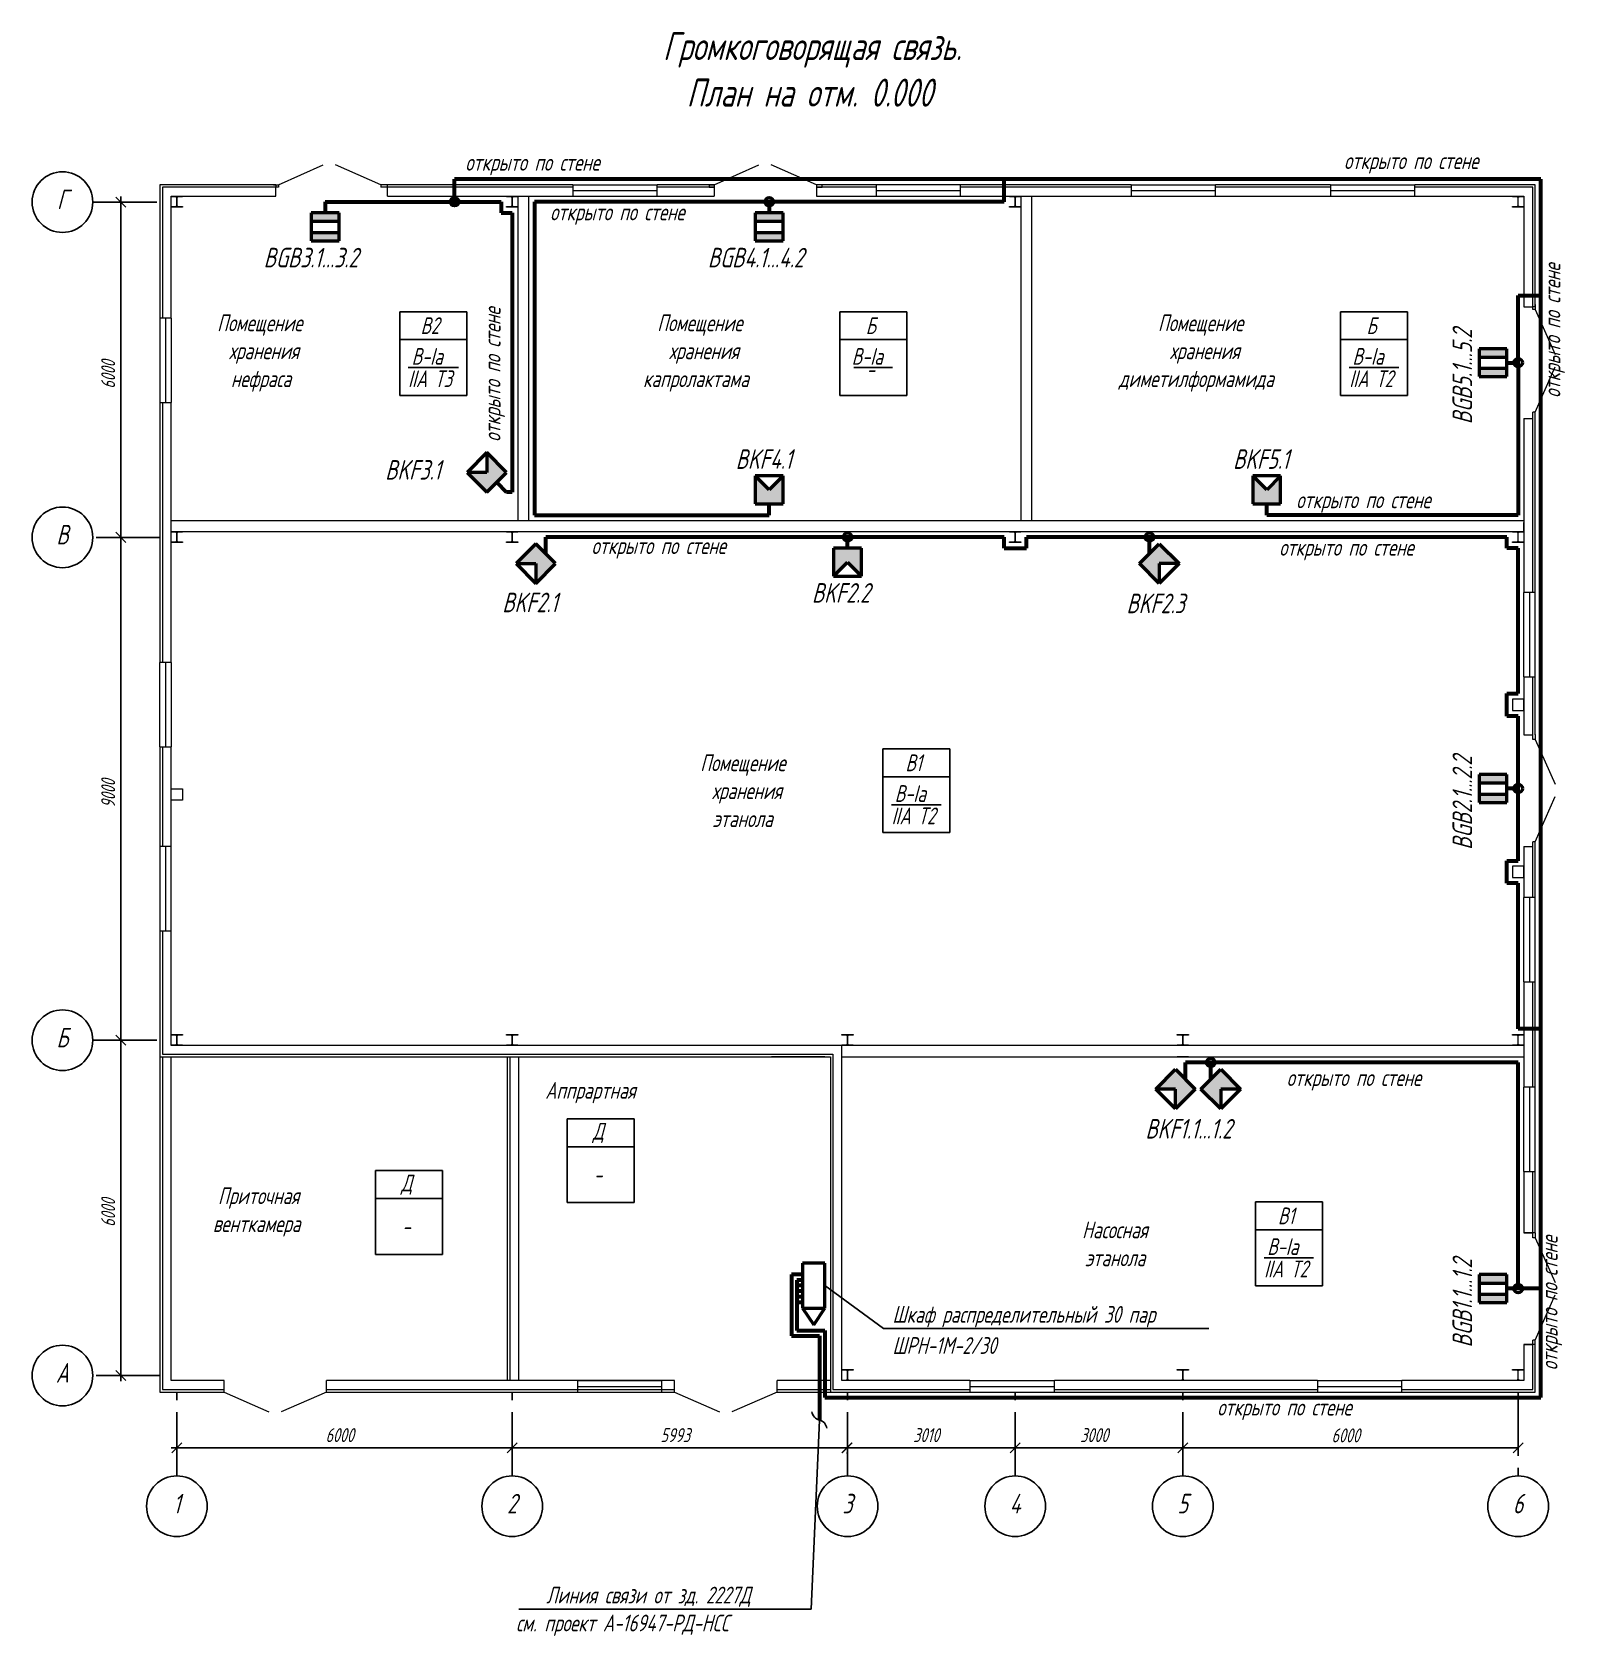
# Model space of a CAD drawing. Header units: millimetres. Extents: x 1337 to 2807, y 466 to 1370.
# Drawn here: x 2257.6 to 2449.5, y 1168.9 to 1369.9 of the extents above; entities that cross this region are included whole.
import ezdxf
from ezdxf.enums import TextEntityAlignment as Align

# ---------------------------------------------------------------- set-up
doc = ezdxf.new("R2010")
doc.units = ezdxf.units.MM
doc.linetypes.add('gost6', pattern=[12, 8, -1.5, 1, -1.5])
for name, color, linetype, lineweight in [('Датчики (Вновь)', 2, 'Continuous', 50), ('Линия выноска', 137, 'Continuous', 25), ('Линия связи (Вновь)', 3, 'Continuous', 60), ('Осевая', 4, 'gost6', 25), ('Размерная', 4, 'Continuous', 25), ('Связь', 84, 'Continuous', 50), ('Строительный', 251, 'Continuous', 13), ('Текст', 2, 'Continuous', 25)]:
    doc.layers.add(name, color=color, linetype=linetype, lineweight=lineweight)
doc.styles.add('Simplex', font='simplex.shx', dxfattribs={"width": 0.7, "oblique": 15})

msp = doc.modelspace()

# ---------------------------------------------------------------- texts
at = {"layer": 'Линия выноска', "color": 18, "true_color": 0x000000, "style": 'Simplex', "oblique": 15, "width": 0.7}
for s, p in [('Шкаф распределительный 30 пар', (2365.32, 1208.17)), ('ШРН-1М-2/30', (2365.32, 1204.27)), ('Линия связи от зд. 2227Д', (2321.96, 1173.01)), ('см. проект А-16947-РД-НСС', (2318.18, 1169.51))]:
    msp.add_text(s, height=2.1, dxfattribs=at).set_placement(p)
at = {"layer": 'Размерная', "color": 18, "true_color": 0x000000, "style": 'Simplex', "oblique": 15, "width": 0.7}
for s, p in [('6000', (2267.96, 1325.18)), ('9000', (2267.96, 1272.68)), ('6000', (2267.96, 1220.18))]:
    msp.add_text(s, height=1.75, rotation=90, dxfattribs=at).set_placement(p)
for s, p in [('6000', (2294.31, 1193.22)), ('5993', (2336.26, 1193.22)), ('3010', (2367.91, 1193.22)), ('3000', (2388.83, 1193.22)), ('6000', (2420.31, 1193.19))]:
    msp.add_text(s, height=1.75, dxfattribs=at).set_placement(p)
at = {"layer": 'Текст', "color": 18, "true_color": 0x000000, "style": 'Simplex', "oblique": 15, "width": 0.7}
for s, height, p in [('Громкоговорящая связь.', 3.5, (2336.57, 1366.35)), ('План на отм. 0.000', 3.5, (2339.54, 1360.52)), ('BGB3.1...3.2', 2.45, (2286.56, 1340.38)), ('BGB4.1...4.2', 2.45, (2342.19, 1340.38)), ('Помещение', 2.1, (2280.73, 1332.38)), ('В2', 2.1, (2306.21, 1332.03)), ('Помещение', 2.1, (2335.85, 1332.38)), ('Б', 2.1, (2361.97, 1332.03)), ('Помещение', 2.1, (2398.57, 1332.38)), ('Б', 2.1, (2424.69, 1332.03)), ('хранения', 2.1, (2282.22, 1328.88)), ('В-Ia', 2.1, (2305.09, 1328.18)), ('хранения', 2.1, (2337.33, 1328.88)), ('В-Ia', 2.1, (2360.21, 1328.18)), ('хранения', 2.1, (2400.06, 1328.88)), ('В-Ia', 2.1, (2422.93, 1328.18)), ('нефраса', 2.1, (2282.46, 1325.38)), ('IIА Т3', 2.1, (2304.65, 1325.38)), ('капролактама', 2.1, (2334.08, 1325.38)), ('_', 2.1, (2362.3, 1327.48)), ('диметилформамида', 2.1, (2393.66, 1325.38)), ('IIА Т2', 2.1, (2422.54, 1325.38)), ('BKF3.1', 2.45, (2301.78, 1313.79)), ('BKF4.1', 2.45, (2345.68, 1315.14)), ('BKF5.1', 2.45, (2407.98, 1315.14)), ('BKF2.2', 2.45, (2355.23, 1298.38)), ('BKF2.1', 2.45, (2316.45, 1297.18)), ('BKF2.3', 2.45, (2394.63, 1297.06)), ('Помещение', 2.1, (2341.24, 1277.27)), ('В1', 2.1, (2366.94, 1277.27)), ('хранения', 2.1, (2342.72, 1273.77)), ('В-Ia', 2.1, (2365.6, 1273.42)), ('IIА Т2', 2.1, (2365.21, 1270.62)), ('этанола', 2.1, (2342.79, 1270.27)), ('Аппрартная', 2.1, (2321.84, 1236.24)), ('BKF1.1...1.2', 2.45, (2397, 1231.25)), ('Д', 2.1, (2327.78, 1231.12)), ('Д', 2.1, (2303.78, 1224.63)), ('-', 2.1, (2327.91, 1225.67)), ('Приточная', 2.1, (2280.84, 1223.03)), ('В1', 2.1, (2413.6, 1220.51)), ('венткамера', 2.1, (2280.19, 1219.53)), ('-', 2.1, (2303.9, 1219.18)), ('Насосная', 2.1, (2389.07, 1218.76)), ('В-Ia', 2.1, (2412.26, 1216.66)), ('этанола', 2.1, (2389.45, 1215.26)), ('IIА Т2', 2.1, (2411.87, 1213.86))]:
    msp.add_text(s, height=height, dxfattribs=at).set_placement(p)
at = {"layer": 'Текст', "color": 18, "ltscale": 100, "true_color": 0x000000, "style": 'Simplex', "oblique": 15, "width": 0.7}
for p in [(2421.89, 1352.69), (2311.82, 1352.49), (2322.45, 1346.27), (2415.9, 1310.21), (2327.63, 1304.46), (2413.77, 1304.26), (2414.71, 1237.83), (2406.01, 1196.55)]:
    msp.add_text('открыто по стене', height=2.1, dxfattribs=at).set_placement(p)
for s, p in [('Г', (2261.34, 1348.9)), ('В', (2261.34, 1306.9)), ('Б', (2261.34, 1243.9)), ('А', (2261.34, 1201.9)), ('1', (2275.67, 1185.52)), ('2', (2317.67, 1185.52)), ('3', (2359.68, 1185.52)), ('4', (2380.67, 1185.52)), ('5', (2401.67, 1185.52)), ('6', (2443.67, 1185.52))]:
    msp.add_text(s, height=2.45, dxfattribs=at).set_placement(p, align=Align.MIDDLE)
for p in [(2448.98, 1324.04), (2316.23, 1318.53), (2448.63, 1202.22)]:
    msp.add_text('открыто по стене', height=2.1, rotation=90, dxfattribs=at).set_placement(p)
at = {"layer": 'Текст', "color": 18, "true_color": 0x000000, "style": 'Simplex', "oblique": 15, "width": 0.7}
for s, p in [('BGB5.1...5.2', (2437.92, 1320.74)), ('BGB2.1...2.2', (2437.92, 1267.42)), ('BGB1.1...1.2', (2437.92, 1205.08))]:
    msp.add_text(s, height=2.45, rotation=90, dxfattribs=at).set_placement(p)

# ---------------------------------------------------------------- hatches: boundary and pattern name
at = {"layer": 'Датчики (Вновь)', "true_color": 0x000000}
h = msp.add_hatch(color=18, dxfattribs=at)
h.paths.add_polyline_path([(2296, 1346.15), (2296, 1347.2), (2292.5, 1347.2), (2292.5, 1346.15)])
h.paths.add_polyline_path([(2292.5, 1344.75), (2292.5, 1343.7), (2296, 1343.7), (2296, 1344.75)])
h = msp.add_hatch(color=18, dxfattribs=at)
h.paths.add_polyline_path([(2351.64, 1346.15), (2351.64, 1347.2), (2348.14, 1347.2), (2348.14, 1346.15)])
h.paths.add_polyline_path([(2348.14, 1344.75), (2348.14, 1343.7), (2351.64, 1343.7), (2351.64, 1344.75)])
h = msp.add_hatch(color=18, dxfattribs=at)
h.paths.add_polyline_path([(2442.29, 1329.14), (2442.29, 1330.19), (2438.79, 1330.19), (2438.79, 1329.14)])
h.paths.add_polyline_path([(2438.79, 1327.74), (2438.79, 1326.69), (2442.29, 1326.69), (2442.29, 1327.74)])
for points in [[(2314.52, 1312.22), (2316.99, 1314.69), (2314.52, 1317.17), (2314.52, 1314.69), (2312.04, 1314.69)], [(2348.14, 1310.76), (2351.64, 1310.76), (2351.64, 1314.26), (2349.89, 1312.51), (2348.14, 1314.26)], [(2410.44, 1310.76), (2413.94, 1310.76), (2413.94, 1314.26), (2412.19, 1312.51), (2410.44, 1314.26)], [(2323.13, 1303.27), (2320.65, 1305.74), (2318.18, 1303.27), (2320.65, 1303.27), (2320.65, 1300.79)], [(2361.45, 1305.2), (2357.95, 1305.2), (2357.95, 1301.7), (2359.7, 1303.45), (2361.45, 1301.7)], [(2396.27, 1303.27), (2398.74, 1305.74), (2401.22, 1303.27), (2398.74, 1303.27), (2398.74, 1300.79)], [(2400.78, 1239.93), (2403.25, 1237.45), (2400.78, 1234.98), (2400.78, 1237.45), (2398.3, 1237.45)], [(2403.95, 1237.45), (2406.43, 1239.93), (2408.9, 1237.45), (2406.43, 1237.45), (2406.43, 1234.98)]]:
    msp.add_hatch(color=18, dxfattribs=at).paths.add_polyline_path(points)
h = msp.add_hatch(color=18, dxfattribs=at)
h.paths.add_polyline_path([(2442.29, 1275.81), (2442.29, 1276.86), (2438.79, 1276.86), (2438.79, 1275.81)])
h.paths.add_polyline_path([(2438.79, 1274.41), (2438.79, 1273.36), (2442.29, 1273.36), (2442.29, 1274.41)])
h = msp.add_hatch(color=18, dxfattribs=at)
h.paths.add_polyline_path([(2442.29, 1213.15), (2442.29, 1214.2), (2438.79, 1214.2), (2438.79, 1213.15)])
h.paths.add_polyline_path([(2438.79, 1211.75), (2438.79, 1210.7), (2442.29, 1210.7), (2442.29, 1211.75)])

# ---------------------------------------------------------------- linework, layer by layer
at = {"color": 18, "linetype": 'ByBlock', "lineweight": -2, "true_color": 0x000000}
for centre, start, end in [((2356.47, 1197.22), 189.5411, 255.5411), ((2355.85, 1194.76), 9.5411, 75.5411)]:
    msp.add_arc(centre, 1.27, start, end, dxfattribs=at)
at = {"layer": 'Датчики (Вновь)', "color": 18, "true_color": 0x000000}
for p, q in [((2292.5, 1347.2), (2292.5, 1343.7)), ((2296, 1347.2), (2292.5, 1347.2)), ((2292.5, 1346.15), (2296, 1346.15)), ((2296, 1343.7), (2296, 1347.2)), ((2348.14, 1347.2), (2348.14, 1343.7)), ((2351.64, 1347.2), (2348.14, 1347.2)), ((2348.14, 1346.15), (2351.64, 1346.15)), ((2351.64, 1343.7), (2351.64, 1347.2)), ((2292.5, 1344.75), (2296, 1344.75)), ((2348.14, 1344.75), (2351.64, 1344.75)), ((2292.5, 1343.7), (2296, 1343.7)), ((2348.14, 1343.7), (2351.64, 1343.7)), ((2438.79, 1330.19), (2438.79, 1326.69)), ((2442.29, 1330.19), (2438.79, 1330.19)), ((2442.29, 1326.69), (2442.29, 1330.19)), ((2438.79, 1329.14), (2442.29, 1329.14)), ((2438.79, 1327.74), (2442.29, 1327.74)), ((2438.79, 1326.69), (2442.29, 1326.69)), ((2314.52, 1317.17), (2312.04, 1314.69)), ((2316.99, 1314.69), (2314.52, 1317.17)), ((2314.52, 1317.17), (2314.52, 1314.69)), ((2312.04, 1314.69), (2314.52, 1312.22)), ((2314.52, 1314.69), (2312.04, 1314.69)), ((2314.52, 1312.22), (2316.99, 1314.69)), ((2351.64, 1314.26), (2348.14, 1314.26)), ((2348.14, 1314.26), (2348.14, 1310.76)), ((2349.89, 1312.51), (2348.14, 1314.26)), ((2351.64, 1314.26), (2349.89, 1312.51)), ((2351.64, 1310.76), (2351.64, 1314.26)), ((2413.94, 1314.26), (2410.44, 1314.26)), ((2410.44, 1314.26), (2410.44, 1310.76)), ((2412.19, 1312.51), (2410.44, 1314.26)), ((2413.94, 1314.26), (2412.19, 1312.51)), ((2413.94, 1310.76), (2413.94, 1314.26)), ((2348.14, 1310.76), (2351.64, 1310.76)), ((2410.44, 1310.76), (2413.94, 1310.76)), ((2320.65, 1305.74), (2318.18, 1303.27)), ((2323.13, 1303.27), (2320.65, 1305.74)), ((2361.45, 1305.2), (2357.95, 1305.2)), ((2357.95, 1305.2), (2357.95, 1301.7)), ((2361.45, 1301.7), (2361.45, 1305.2)), ((2396.27, 1303.27), (2398.74, 1305.74)), ((2398.74, 1305.74), (2401.22, 1303.27)), ((2318.18, 1303.27), (2320.65, 1300.79)), ((2318.18, 1303.27), (2320.65, 1303.27)), ((2320.65, 1300.79), (2323.13, 1303.27)), ((2320.65, 1303.27), (2320.65, 1300.79)), ((2357.95, 1301.7), (2359.7, 1303.45)), ((2359.7, 1303.45), (2361.45, 1301.7)), ((2398.74, 1300.79), (2396.27, 1303.27)), ((2401.22, 1303.27), (2398.74, 1300.79)), ((2401.22, 1303.27), (2398.74, 1303.27)), ((2398.74, 1303.27), (2398.74, 1300.79)), ((2357.95, 1301.7), (2361.45, 1301.7)), ((2438.79, 1276.86), (2438.79, 1273.36)), ((2442.29, 1276.86), (2438.79, 1276.86)), ((2438.79, 1275.81), (2442.29, 1275.81)), ((2442.29, 1273.36), (2442.29, 1276.86)), ((2438.79, 1274.41), (2442.29, 1274.41)), ((2438.79, 1273.36), (2442.29, 1273.36)), ((2398.3, 1237.45), (2400.78, 1239.93)), ((2400.78, 1239.93), (2403.25, 1237.45)), ((2403.95, 1237.45), (2406.43, 1239.93)), ((2406.43, 1239.93), (2408.9, 1237.45)), ((2400.78, 1234.98), (2398.3, 1237.45)), ((2400.78, 1237.45), (2398.3, 1237.45)), ((2403.25, 1237.45), (2400.78, 1234.98)), ((2400.78, 1234.98), (2400.78, 1237.45)), ((2406.43, 1234.98), (2403.95, 1237.45)), ((2408.9, 1237.45), (2406.43, 1234.98)), ((2408.9, 1237.45), (2406.43, 1237.45)), ((2406.43, 1237.45), (2406.43, 1234.98)), ((2438.79, 1214.2), (2438.79, 1210.7)), ((2442.29, 1214.2), (2438.79, 1214.2)), ((2442.29, 1210.7), (2442.29, 1214.2)), ((2438.79, 1213.15), (2442.29, 1213.15)), ((2438.79, 1211.75), (2442.29, 1211.75)), ((2438.79, 1210.7), (2442.29, 1210.7))]:
    msp.add_line(p, q, dxfattribs=at)
at = {"layer": 'Линия выноска', "color": 18, "linetype": 'ByBlock', "lineweight": -2, "true_color": 0x000000}
for p, q in [((2356.86, 1212.82), (2364.2, 1207.47)), ((2364.2, 1207.47), (2364.2, 1207.47)), ((2364.2, 1207.47), (2404.95, 1207.47)), ((2356.16, 1195.99), (2355.15, 1172.31)), ((2318.54, 1172.31), (2355.15, 1172.31)), ((2355.15, 1172.31), (2355.15, 1172.31))]:
    msp.add_line(p, q, dxfattribs=at)
at = {"layer": 'Линия связи (Вновь)', "color": 18, "true_color": 0x000000}
for p, q in [((2310.47, 1348.6), (2310.47, 1351.43)), ((2379.29, 1351.43), (2310.47, 1351.43)), ((2379.29, 1348.6), (2379.29, 1351.43)), ((2446.52, 1351.43), (2379.29, 1351.43)), ((2446.52, 1336.84), (2446.52, 1351.43)), ((2294.25, 1348.6), (2310.47, 1348.6)), ((2294.25, 1348.6), (2294.25, 1347.2)), ((2310.47, 1348.6), (2316.29, 1348.6)), ((2316.29, 1348.6), (2316.29, 1347.22)), ((2349.89, 1348.6), (2320.49, 1348.6)), ((2320.49, 1348.6), (2320.49, 1309.36)), ((2379.29, 1348.6), (2349.89, 1348.6)), ((2349.89, 1348.6), (2349.89, 1347.2)), ((2316.29, 1347.22), (2317.69, 1347.22)), ((2317.69, 1347.22), (2317.69, 1312.22)), ((2443.69, 1328.44), (2443.69, 1336.84)), ((2443.69, 1336.84), (2446.52, 1336.84)), ((2446.52, 1245), (2446.52, 1336.84)), ((2442.29, 1328.44), (2443.69, 1328.44)), ((2443.69, 1328.44), (2443.69, 1309.36)), ((2315.75, 1313.46), (2316.99, 1312.22)), ((2317.69, 1312.22), (2316.99, 1312.22)), ((2349.89, 1309.36), (2349.89, 1310.76)), ((2412.19, 1309.36), (2412.19, 1310.76)), ((2320.49, 1309.36), (2349.89, 1309.36)), ((2443.69, 1309.36), (2412.19, 1309.36)), ((2379.29, 1306.6), (2321.89, 1306.6)), ((2321.89, 1304.5), (2321.89, 1306.6)), ((2359.7, 1305.2), (2359.7, 1306.6)), ((2379.29, 1305.22), (2379.29, 1306.6)), ((2442.29, 1306.6), (2382.09, 1306.6)), ((2382.09, 1305.22), (2382.09, 1306.6)), ((2397.51, 1304.5), (2397.51, 1306.6)), ((2442.29, 1305.22), (2442.29, 1306.6)), ((2379.29, 1305.22), (2382.09, 1305.22)), ((2443.69, 1305.22), (2442.29, 1305.22)), ((2443.69, 1286.98), (2443.69, 1305.22)), ((2442.29, 1284.18), (2442.29, 1286.98)), ((2442.29, 1286.98), (2443.69, 1286.98)), ((2443.69, 1284.18), (2442.29, 1284.18)), ((2443.69, 1266.05), (2443.69, 1284.18)), ((2443.69, 1275.11), (2442.29, 1275.11)), ((2442.29, 1263.25), (2442.29, 1266.05)), ((2442.29, 1266.05), (2443.69, 1266.05)), ((2443.69, 1263.25), (2442.29, 1263.25)), ((2443.69, 1245), (2443.69, 1263.25)), ((2446.52, 1245), (2443.69, 1245)), ((2446.52, 1212.45), (2446.52, 1245)), ((2443.69, 1240.79), (2402.02, 1240.79)), ((2402.02, 1238.69), (2402.02, 1240.79)), ((2405.19, 1238.69), (2405.19, 1240.79)), ((2443.69, 1212.45), (2443.69, 1240.79)), ((2354.06, 1214.22), (2352.66, 1214.22)), ((2352.66, 1214.22), (2352.66, 1206.52)), ((2354.06, 1213.52), (2353.36, 1213.52)), ((2353.36, 1213.52), (2353.36, 1207.22)), ((2354.06, 1212.82), (2353.36, 1212.82)), ((2354.06, 1212.12), (2353.36, 1212.12)), ((2446.52, 1212.45), (2442.29, 1212.45)), ((2446.52, 1198.79), (2446.52, 1212.45)), ((2354.06, 1211.42), (2353.36, 1211.42)), ((2354.06, 1210.72), (2353.36, 1210.72)), ((2352.66, 1206.52), (2356.16, 1206.52)), ((2353.36, 1207.22), (2356.86, 1207.22)), ((2356.16, 1206.52), (2356.16, 1195.99)), ((2356.86, 1207.22), (2356.86, 1198.79)), ((2356.86, 1198.79), (2446.52, 1198.79))]:
    msp.add_line(p, q, dxfattribs=at)
at = {"layer": 'Осевая', "color": 18, "true_color": 0x000000}
for p, q in [((2265.16, 1348.56), (2273.56, 1348.56)), ((2273.56, 1306.56), (2265.16, 1306.56)), ((2265.16, 1243.56), (2273.56, 1243.56)), ((2273.56, 1201.56), (2265.16, 1201.56)), ((2275.69, 1188.99), (2275.69, 1199.49)), ((2317.69, 1188.99), (2317.69, 1199.49)), ((2359.69, 1188.99), (2359.69, 1199.49)), ((2380.69, 1188.99), (2380.69, 1199.49)), ((2401.69, 1188.99), (2401.69, 1199.49)), ((2443.69, 1199.49), (2443.69, 1188.99))]:
    msp.add_line(p, q, dxfattribs=at)
at = {"layer": 'Размерная', "color": 18, "true_color": 0x000000}
for p, q in [((2269.29, 1347.93), (2268.03, 1349.19)), ((2268.66, 1349.26), (2268.66, 1305.86)), ((2268.03, 1307.19), (2269.29, 1305.93)), ((2269.29, 1305.93), (2268.03, 1307.19)), ((2268.66, 1307.26), (2268.66, 1242.86)), ((2268.03, 1244.19), (2269.29, 1242.93)), ((2269.29, 1242.93), (2268.03, 1244.19)), ((2268.66, 1244.26), (2268.66, 1200.86)), ((2268.03, 1202.19), (2269.29, 1200.93)), ((2274.99, 1192.52), (2318.39, 1192.52)), ((2276.32, 1193.15), (2275.06, 1191.89)), ((2316.99, 1192.52), (2360.35, 1192.52)), ((2317.06, 1191.89), (2318.32, 1193.15)), ((2318.32, 1193.15), (2317.06, 1191.89)), ((2317.69, 1192.63), (2317.69, 1191.82)), ((2317.69, 1191.93), (2317.69, 1191.82)), ((2358.92, 1192.52), (2381.39, 1192.52)), ((2360.25, 1193.15), (2358.99, 1191.89)), ((2359.02, 1191.89), (2360.28, 1193.15)), ((2359.62, 1191.86), (2359.62, 1191.82)), ((2379.99, 1192.52), (2443.69, 1192.52)), ((2381.32, 1193.15), (2380.06, 1191.89)), ((2380.06, 1191.89), (2381.32, 1193.15)), ((2380.69, 1191.86), (2380.69, 1191.82)), ((2402.32, 1193.15), (2401.06, 1191.89)), ((2401.06, 1191.89), (2402.32, 1193.15)), ((2401.69, 1192.63), (2401.69, 1193.19)), ((2401.69, 1191.93), (2401.69, 1191.82)), ((2401.69, 1191.86), (2401.69, 1191.82)), ((2443.06, 1191.86), (2444.32, 1193.12))]:
    msp.add_line(p, q, dxfattribs=at)
at = {"layer": 'Связь', "color": 18, "true_color": 0x000000}
for p, q in [((2356.86, 1215.62), (2354.06, 1215.62)), ((2354.06, 1215.62), (2354.06, 1210.02)), ((2356.86, 1210.02), (2356.86, 1215.62)), ((2354.06, 1210.02), (2356.86, 1210.02)), ((2354.06, 1210.02), (2355.46, 1207.92)), ((2355.46, 1207.92), (2356.86, 1210.02))]:
    msp.add_line(p, q, dxfattribs=at)
for centre in [(2310.47, 1348.6), (2349.89, 1348.6), (2443.69, 1328.44), (2359.7, 1306.6), (2397.51, 1306.6), (2443.69, 1275.11), (2405.19, 1240.79), (2443.69, 1212.45)]:
    msp.add_circle(centre, 0.525, dxfattribs=at)
at = {"layer": 'Строительный', "color": 18, "ltscale": 100, "true_color": 0x000000}
for p, q in [((2288.41, 1350.73), (2294.03, 1353.23)), ((2301.25, 1350.73), (2295.57, 1353.23)), ((2342.98, 1350.73), (2348.59, 1353.23)), ((2355.82, 1350.73), (2350.13, 1353.23)), ((2288.07, 1350.73), (2273.56, 1350.73)), ((2273.56, 1350.73), (2273.56, 1350.42)), ((2273.56, 1350.42), (2273.56, 1334.03)), ((2288.41, 1350.42), (2273.87, 1350.42)), ((2273.87, 1350.42), (2273.87, 1348.71)), ((2287.8, 1350.73), (2288.41, 1350.73)), ((2288.07, 1350.73), (2288.07, 1350.42)), ((2288.07, 1349.3), (2288.07, 1350.42)), ((2288.41, 1350.73), (2288.41, 1350.42)), ((2302.07, 1350.73), (2301.25, 1350.73)), ((2301.25, 1350.73), (2301.25, 1350.42)), ((2325.28, 1350.42), (2301.25, 1350.42)), ((2325.28, 1350.73), (2302.07, 1350.73)), ((2302.07, 1349.3), (2302.07, 1350.73)), ((2325.28, 1350.73), (2325.28, 1349.3)), ((2325.28, 1350.73), (2335.85, 1350.73)), ((2342.98, 1350.73), (2335.85, 1350.73)), ((2335.85, 1349.3), (2335.85, 1350.73)), ((2342.98, 1350.42), (2335.85, 1350.42)), ((2342.36, 1350.73), (2342.98, 1350.73)), ((2342.36, 1350.73), (2342.36, 1350.42)), ((2342.36, 1350.42), (2342.98, 1350.42)), ((2342.98, 1350.73), (2342.98, 1349.3)), ((2395.2, 1350.73), (2355.82, 1350.73)), ((2356.63, 1350.73), (2355.82, 1350.73)), ((2355.82, 1350.73), (2355.82, 1349.3)), ((2363.28, 1350.42), (2355.82, 1350.42)), ((2355.82, 1350.42), (2356.52, 1350.42)), ((2356.52, 1350.42), (2356.52, 1350.73)), ((2363.28, 1350.73), (2363.28, 1349.3)), ((2373.85, 1349.3), (2373.85, 1350.73)), ((2395.2, 1350.42), (2373.85, 1350.42)), ((2395.2, 1350.73), (2395.2, 1349.3)), ((2395.2, 1350.73), (2405.77, 1350.73)), ((2420.17, 1350.73), (2405.77, 1350.73)), ((2405.77, 1349.3), (2405.77, 1350.73)), ((2420.17, 1350.42), (2405.77, 1350.42)), ((2420.17, 1350.73), (2420.17, 1349.3)), ((2420.17, 1350.73), (2430.74, 1350.73)), ((2445.82, 1350.73), (2430.74, 1350.73)), ((2430.74, 1349.3), (2430.74, 1350.73)), ((2445.51, 1350.42), (2430.74, 1350.42)), ((2445.51, 1335.09), (2445.51, 1350.42)), ((2445.82, 1335.44), (2445.82, 1350.73)), ((2273.87, 1349.3), (2273.87, 1334.03)), ((2274.99, 1349.3), (2288.07, 1349.3)), ((2274.99, 1334.03), (2274.99, 1349.3)), ((2274.99, 1349.22), (2274.99, 1349.3)), ((2274.99, 1349.3), (2276.39, 1349.3)), ((2275.57, 1349.22), (2274.99, 1349.22)), ((2275.67, 1348.09), (2275.67, 1349.13)), ((2275.71, 1348.09), (2275.71, 1349.13)), ((2276.39, 1349.22), (2275.81, 1349.22)), ((2276.39, 1349.3), (2276.39, 1349.22)), ((2302.07, 1349.3), (2325.28, 1349.3)), ((2316.99, 1349.22), (2316.99, 1349.3)), ((2316.99, 1349.3), (2318.39, 1349.3)), ((2317.57, 1349.22), (2316.99, 1349.22)), ((2317.67, 1348.09), (2317.67, 1349.13)), ((2317.71, 1348.09), (2317.71, 1349.13)), ((2318.39, 1349.22), (2317.81, 1349.22)), ((2318.39, 1349.3), (2318.39, 1308.66)), ((2318.39, 1349.3), (2318.39, 1349.22)), ((2319.79, 1308.66), (2319.79, 1349.3)), ((2325.28, 1350.02), (2335.85, 1350.02)), ((2325.28, 1349.3), (2335.85, 1349.3)), ((2335.85, 1349.3), (2342.98, 1349.3)), ((2355.82, 1349.3), (2395.2, 1349.3)), ((2363.26, 1350.02), (2373.83, 1350.02)), ((2379.99, 1349.22), (2379.99, 1349.3)), ((2379.99, 1349.3), (2381.39, 1349.3)), ((2380.57, 1349.22), (2379.99, 1349.22)), ((2380.67, 1348.09), (2380.67, 1349.13)), ((2380.71, 1348.09), (2380.71, 1349.13)), ((2381.39, 1349.22), (2380.81, 1349.22)), ((2381.39, 1349.3), (2381.39, 1308.7)), ((2381.39, 1349.3), (2381.39, 1349.22)), ((2382.79, 1308.7), (2382.79, 1349.3)), ((2395.2, 1350.02), (2405.77, 1350.02)), ((2395.2, 1349.3), (2405.77, 1349.3)), ((2405.77, 1349.3), (2420.17, 1349.3)), ((2420.17, 1350.02), (2430.74, 1350.02)), ((2420.17, 1349.3), (2430.74, 1349.3)), ((2430.74, 1349.3), (2444.39, 1349.3)), ((2442.99, 1349.22), (2442.99, 1349.3)), ((2442.99, 1349.3), (2444.39, 1349.3)), ((2443.57, 1349.22), (2442.99, 1349.22)), ((2443.67, 1348.09), (2443.67, 1349.13)), ((2443.71, 1348.09), (2443.71, 1349.13)), ((2444.39, 1349.22), (2443.81, 1349.22)), ((2444.39, 1349.3), (2444.39, 1335.44)), ((2444.39, 1349.3), (2444.39, 1349.22)), ((2274.99, 1347.92), (2274.99, 1348)), ((2274.99, 1348), (2275.57, 1348)), ((2276.39, 1347.92), (2274.99, 1347.92)), ((2275.81, 1348), (2276.39, 1348)), ((2276.39, 1348), (2276.39, 1347.92)), ((2316.99, 1347.92), (2316.99, 1348)), ((2316.99, 1348), (2317.57, 1348)), ((2318.39, 1347.92), (2316.99, 1347.92)), ((2317.81, 1348), (2318.39, 1348)), ((2318.39, 1348), (2318.39, 1347.92)), ((2379.99, 1347.92), (2379.99, 1348)), ((2379.99, 1348), (2380.57, 1348)), ((2381.39, 1347.92), (2379.99, 1347.92)), ((2380.81, 1348), (2381.39, 1348)), ((2381.39, 1348), (2381.39, 1347.92)), ((2442.99, 1347.92), (2442.99, 1348)), ((2442.99, 1348), (2443.57, 1348)), ((2444.39, 1347.92), (2442.99, 1347.92)), ((2443.81, 1348), (2444.39, 1348)), ((2444.39, 1348), (2444.39, 1347.92)), ((2444.39, 1335.44), (2445.51, 1335.44)), ((2445.82, 1335.44), (2445.51, 1335.44)), ((2445.82, 1335.09), (2445.51, 1335.09)), ((2445.82, 1335.71), (2445.82, 1335.09)), ((2445.82, 1335.09), (2448.31, 1329.48)), ((2274.99, 1334.03), (2273.56, 1334.03)), ((2273.56, 1334.03), (2273.56, 1323.46)), ((2274.28, 1334.03), (2274.28, 1323.46)), ((2274.99, 1334.03), (2274.99, 1323.46)), ((2445.82, 1322.25), (2448.31, 1327.94)), ((2273.56, 1323.46), (2273.56, 1290.89)), ((2273.56, 1323.46), (2274.99, 1323.46)), ((2273.87, 1323.46), (2273.87, 1290.89)), ((2274.99, 1290.89), (2274.99, 1323.46)), ((2445.51, 1299.64), (2445.51, 1322.25)), ((2445.82, 1322.25), (2445.51, 1322.25)), ((2445.82, 1321.44), (2445.82, 1322.25)), ((2444.39, 1321.44), (2444.39, 1299.64)), ((2444.39, 1321.44), (2445.51, 1321.44)), ((2445.82, 1299.64), (2445.82, 1321.44)), ((2274.99, 1308.66), (2444.39, 1308.66)), ((2318.39, 1308.66), (2319.79, 1308.66)), ((2444.39, 1307.3), (2444.39, 1308.42)), ((2274.99, 1307.3), (2444.39, 1307.3)), ((2274.99, 1307.22), (2274.99, 1307.3)), ((2274.99, 1307.3), (2276.39, 1307.3)), ((2275.57, 1307.22), (2274.99, 1307.22)), ((2274.99, 1305.92), (2274.99, 1306)), ((2274.99, 1306), (2275.57, 1306)), ((2275.67, 1306.09), (2275.67, 1307.13)), ((2275.71, 1306.09), (2275.71, 1307.13)), ((2276.39, 1307.22), (2275.81, 1307.22)), ((2275.81, 1306), (2276.39, 1306)), ((2276.39, 1307.3), (2276.39, 1307.22)), ((2276.39, 1306), (2276.39, 1305.92)), ((2316.99, 1307.22), (2316.99, 1307.3)), ((2316.99, 1307.3), (2318.39, 1307.3)), ((2317.57, 1307.22), (2316.99, 1307.22)), ((2316.99, 1305.92), (2316.99, 1306)), ((2316.99, 1306), (2317.57, 1306)), ((2317.67, 1306.09), (2317.67, 1307.13)), ((2317.71, 1306.09), (2317.71, 1307.13)), ((2318.39, 1307.22), (2317.81, 1307.22)), ((2317.81, 1306), (2318.39, 1306)), ((2318.39, 1307.3), (2318.39, 1307.22)), ((2318.39, 1306), (2318.39, 1305.92)), ((2379.99, 1307.22), (2379.99, 1307.3)), ((2379.99, 1307.3), (2381.39, 1307.3)), ((2380.57, 1307.22), (2379.99, 1307.22)), ((2379.99, 1305.92), (2379.99, 1306)), ((2379.99, 1306), (2380.57, 1306)), ((2380.67, 1306.09), (2380.67, 1307.13)), ((2380.71, 1306.09), (2380.71, 1307.13)), ((2381.39, 1307.22), (2380.81, 1307.22)), ((2380.81, 1306), (2381.39, 1306)), ((2381.39, 1307.3), (2381.39, 1307.22)), ((2381.39, 1306), (2381.39, 1305.92)), ((2442.99, 1307.22), (2442.99, 1307.3)), ((2442.99, 1307.3), (2444.39, 1307.3)), ((2443.57, 1307.22), (2442.99, 1307.22)), ((2442.99, 1305.92), (2442.99, 1306)), ((2442.99, 1306), (2443.57, 1306)), ((2443.67, 1306.09), (2443.67, 1307.13)), ((2443.71, 1306.09), (2443.71, 1307.13)), ((2444.39, 1307.22), (2443.81, 1307.22)), ((2443.81, 1306), (2444.39, 1306)), ((2444.39, 1307.3), (2444.39, 1307.3)), ((2444.39, 1307.3), (2444.39, 1307.22)), ((2444.39, 1306), (2444.39, 1305.92)), ((2276.39, 1305.92), (2274.99, 1305.92)), ((2318.39, 1305.92), (2316.99, 1305.92)), ((2381.39, 1305.92), (2379.99, 1305.92)), ((2444.39, 1305.92), (2442.99, 1305.92)), ((2445.82, 1299.64), (2444.39, 1299.64)), ((2444.39, 1289.07), (2444.39, 1299.64)), ((2445.1, 1299.64), (2445.1, 1289.07)), ((2445.82, 1289.07), (2445.82, 1299.64)), ((2274.99, 1290.89), (2273.56, 1290.89)), ((2273.56, 1280.32), (2273.56, 1290.89)), ((2274.28, 1290.89), (2274.28, 1280.32)), ((2274.99, 1290.89), (2274.99, 1280.32)), ((2444.39, 1289.07), (2444.39, 1281.83)), ((2444.39, 1289.07), (2445.82, 1289.07)), ((2445.51, 1281.25), (2445.51, 1289.07)), ((2445.82, 1281.83), (2445.82, 1289.07)), ((2444.39, 1286.28), (2442.99, 1286.28)), ((2442.99, 1286.28), (2442.99, 1284.88)), ((2444.39, 1284.88), (2444.39, 1286.28)), ((2442.99, 1284.88), (2444.39, 1284.88)), ((2444.39, 1281.83), (2445.51, 1281.83)), ((2445.82, 1281.87), (2445.82, 1281.25)), ((2273.56, 1280.32), (2273.56, 1199.49)), ((2273.56, 1280.32), (2274.99, 1280.32)), ((2273.87, 1280.32), (2273.87, 1267.83)), ((2274.99, 1242.92), (2274.99, 1280.32)), ((2445.82, 1281.25), (2445.51, 1281.25)), ((2445.82, 1281.25), (2448.31, 1275.64)), ((2274.99, 1275.04), (2276.39, 1275.04)), ((2274.99, 1273.64), (2274.99, 1275.04)), ((2276.39, 1275.04), (2276.39, 1273.64)), ((2445.82, 1268.41), (2448.31, 1274.1)), ((2276.39, 1273.64), (2274.99, 1273.64)), ((2274.99, 1267.83), (2273.56, 1267.83)), ((2274.28, 1267.83), (2274.28, 1257.26)), ((2444.39, 1267.83), (2444.39, 1261.46)), ((2444.39, 1267.83), (2445.51, 1267.83)), ((2445.51, 1261.46), (2445.51, 1268.41)), ((2445.82, 1268.41), (2445.51, 1268.41)), ((2445.82, 1267.79), (2445.82, 1268.41)), ((2445.82, 1261.46), (2445.82, 1267.83)), ((2444.39, 1265.35), (2442.99, 1265.35)), ((2442.99, 1265.35), (2442.99, 1263.95)), ((2442.99, 1263.95), (2444.39, 1263.95)), ((2444.39, 1263.95), (2444.39, 1265.35)), ((2445.82, 1261.46), (2444.39, 1261.46)), ((2444.39, 1250.89), (2444.39, 1261.46)), ((2445.1, 1261.46), (2445.1, 1250.89)), ((2445.82, 1250.89), (2445.82, 1261.46)), ((2273.56, 1257.26), (2274.99, 1257.26)), ((2273.87, 1257.26), (2273.87, 1241.8)), ((2444.39, 1250.89), (2444.39, 1237.7)), ((2444.39, 1250.89), (2445.82, 1250.89)), ((2445.51, 1237.7), (2445.51, 1250.89)), ((2445.82, 1237.7), (2445.82, 1250.89)), ((2274.99, 1244.22), (2274.99, 1244.3)), ((2274.99, 1244.3), (2276.39, 1244.3)), ((2275.57, 1244.22), (2274.99, 1244.22)), ((2275.67, 1243.09), (2275.67, 1244.13)), ((2275.71, 1243.09), (2275.71, 1244.13)), ((2276.39, 1244.22), (2275.81, 1244.22)), ((2276.39, 1244.3), (2276.39, 1244.22)), ((2316.99, 1244.22), (2316.99, 1244.3)), ((2316.99, 1244.3), (2318.39, 1244.3)), ((2317.57, 1244.22), (2316.99, 1244.22)), ((2317.67, 1243.09), (2317.67, 1244.13)), ((2317.71, 1243.09), (2317.71, 1244.13)), ((2318.39, 1244.22), (2317.81, 1244.22)), ((2318.39, 1244.3), (2318.39, 1244.22)), ((2358.99, 1244.22), (2358.99, 1244.3)), ((2358.99, 1244.3), (2360.39, 1244.3)), ((2359.57, 1244.22), (2358.99, 1244.22)), ((2359.67, 1243.09), (2359.67, 1244.13)), ((2359.71, 1243.09), (2359.71, 1244.13)), ((2360.39, 1244.22), (2359.81, 1244.22)), ((2360.39, 1244.3), (2360.39, 1244.22)), ((2400.99, 1244.22), (2400.99, 1244.3)), ((2400.99, 1244.3), (2402.39, 1244.3)), ((2401.57, 1244.22), (2400.99, 1244.22)), ((2401.67, 1243.09), (2401.67, 1244.13)), ((2401.71, 1243.09), (2401.71, 1244.13)), ((2402.39, 1244.22), (2401.81, 1244.22)), ((2402.39, 1244.3), (2402.39, 1244.22)), ((2442.99, 1244.22), (2442.99, 1244.3)), ((2442.99, 1244.3), (2444.39, 1244.3)), ((2443.57, 1244.22), (2442.99, 1244.22)), ((2443.67, 1243.09), (2443.67, 1244.13)), ((2443.71, 1243.09), (2443.71, 1244.13)), ((2444.39, 1244.22), (2443.81, 1244.22)), ((2444.39, 1244.3), (2444.39, 1244.22)), ((2273.87, 1241.8), (2291.65, 1241.8)), ((2274.99, 1242.92), (2274.99, 1243)), ((2274.99, 1243), (2275.57, 1243)), ((2291.65, 1242.92), (2274.99, 1242.92)), ((2276.39, 1242.92), (2274.99, 1242.92)), ((2275.81, 1243), (2276.39, 1243)), ((2276.39, 1243), (2276.39, 1242.92)), ((2290.83, 1241.8), (2343.52, 1241.8)), ((2343.52, 1242.92), (2291.07, 1242.92)), ((2316.99, 1242.92), (2316.99, 1243)), ((2316.99, 1243), (2317.57, 1243)), ((2318.39, 1242.92), (2316.99, 1242.92)), ((2317.81, 1243), (2318.39, 1243)), ((2318.39, 1243), (2318.39, 1242.92)), ((2444.39, 1242.92), (2343.52, 1242.92)), ((2343.52, 1241.8), (2357.87, 1241.8)), ((2357.87, 1241.8), (2357.87, 1225.21)), ((2358.99, 1242.92), (2358.99, 1243)), ((2358.99, 1243), (2359.57, 1243)), ((2358.99, 1225.21), (2358.99, 1242.92)), ((2360.39, 1242.92), (2358.99, 1242.92)), ((2359.81, 1243), (2360.39, 1243)), ((2360.39, 1243), (2360.39, 1242.92)), ((2400.99, 1242.92), (2400.99, 1243)), ((2400.99, 1243), (2401.57, 1243)), ((2402.39, 1242.92), (2400.99, 1242.92)), ((2401.81, 1243), (2402.39, 1243)), ((2402.39, 1243), (2402.39, 1242.92)), ((2442.99, 1242.92), (2442.99, 1243)), ((2442.99, 1243), (2443.57, 1243)), ((2444.39, 1242.92), (2442.99, 1242.92)), ((2443.81, 1243), (2444.39, 1243)), ((2444.39, 1243), (2444.39, 1242.92)), ((2273.56, 1241.49), (2291.65, 1241.49)), ((2273.87, 1241.49), (2273.87, 1199.8)), ((2274.99, 1200.92), (2274.99, 1241.49)), ((2290.66, 1241.49), (2344.56, 1241.49)), ((2317.08, 1241.49), (2317.08, 1225.21)), ((2317.38, 1241.49), (2317.38, 1225.21)), ((2318.5, 1225.21), (2318.5, 1241.49)), ((2343.52, 1241.49), (2357.56, 1241.49)), ((2356.86, 1241.49), (2350.17, 1241.49)), ((2357.56, 1241.49), (2357.56, 1225.21)), ((2358.99, 1241.49), (2444.39, 1241.49)), ((2402.39, 1241.49), (2400.99, 1241.49)), ((2445.82, 1237.7), (2444.39, 1237.7)), ((2444.39, 1227.13), (2444.39, 1237.7)), ((2445.1, 1237.7), (2445.1, 1227.13)), ((2445.82, 1227.13), (2445.82, 1237.7)), ((2444.39, 1227.13), (2444.39, 1219.45)), ((2444.39, 1227.13), (2445.82, 1227.13)), ((2445.51, 1218.83), (2445.51, 1227.13)), ((2445.82, 1219.45), (2445.82, 1227.13)), ((2317.08, 1225.21), (2317.08, 1200.92)), ((2317.38, 1225.21), (2317.38, 1201.07)), ((2318.5, 1200.92), (2318.5, 1225.21)), ((2357.56, 1225.21), (2357.56, 1199.49)), ((2357.87, 1225.21), (2357.87, 1199.8)), ((2358.99, 1200.92), (2358.99, 1225.21)), ((2444.39, 1221.68), (2444.39, 1221.33)), ((2445.82, 1219.45), (2444.39, 1219.45)), ((2444.39, 1219.45), (2445.51, 1219.45)), ((2445.82, 1218.83), (2445.51, 1218.83)), ((2445.82, 1219.45), (2445.82, 1218.83)), ((2445.82, 1218.83), (2448.31, 1213.22)), ((2445.82, 1205.99), (2448.31, 1211.68)), ((2445.51, 1199.8), (2445.51, 1205.99)), ((2445.82, 1205.99), (2445.51, 1205.99)), ((2445.82, 1205.37), (2445.82, 1205.99)), ((2444.39, 1205.45), (2444.39, 1200.92)), ((2445.82, 1205.45), (2444.39, 1205.45)), ((2444.39, 1205.45), (2445.51, 1205.45)), ((2445.82, 1199.49), (2445.82, 1205.45)), ((2358.99, 1202.22), (2358.99, 1202.3)), ((2358.99, 1202.3), (2360.39, 1202.3)), ((2359.57, 1202.22), (2358.99, 1202.22)), ((2359.67, 1201.09), (2359.67, 1202.13)), ((2359.71, 1201.09), (2359.71, 1202.13)), ((2360.39, 1202.22), (2359.81, 1202.22)), ((2360.39, 1202.3), (2360.39, 1202.22)), ((2400.99, 1202.22), (2400.99, 1202.3)), ((2400.99, 1202.3), (2402.39, 1202.3)), ((2401.57, 1202.22), (2400.99, 1202.22)), ((2401.67, 1201.09), (2401.67, 1202.13)), ((2401.71, 1201.09), (2401.71, 1202.13)), ((2402.39, 1202.22), (2401.81, 1202.22)), ((2402.39, 1202.3), (2402.39, 1202.22)), ((2442.99, 1202.22), (2442.99, 1202.3)), ((2442.99, 1202.3), (2444.39, 1202.3)), ((2443.57, 1202.22), (2442.99, 1202.22)), ((2443.67, 1201.09), (2443.67, 1202.13)), ((2443.71, 1201.09), (2443.71, 1202.13)), ((2444.39, 1202.22), (2443.81, 1202.22)), ((2444.39, 1202.3), (2444.39, 1202.22)), ((2273.56, 1199.49), (2281.61, 1199.49)), ((2273.87, 1199.8), (2281.61, 1199.8)), ((2281.61, 1200.92), (2274.99, 1200.92)), ((2281.61, 1199.49), (2281.61, 1200.92)), ((2281.61, 1199.49), (2281.61, 1199.8)), ((2281.61, 1199.49), (2287.22, 1197)), ((2294.45, 1199.49), (2288.76, 1197)), ((2338.03, 1200.92), (2294.45, 1200.92)), ((2294.45, 1199.49), (2294.45, 1200.92)), ((2294.45, 1199.8), (2338.03, 1199.8)), ((2294.45, 1199.49), (2294.45, 1199.8)), ((2294.45, 1199.49), (2338.03, 1199.49)), ((2325.88, 1200.92), (2325.88, 1199.49)), ((2325.88, 1200.92), (2336.45, 1200.92)), ((2325.88, 1200.2), (2336.45, 1200.2)), ((2325.88, 1199.49), (2336.45, 1199.49)), ((2336.45, 1199.49), (2336.45, 1200.92)), ((2338.03, 1199.49), (2338.03, 1200.92)), ((2338.03, 1199.49), (2338.03, 1199.8)), ((2338.03, 1199.49), (2343.64, 1197)), ((2350.87, 1199.49), (2345.18, 1197)), ((2357.56, 1200.92), (2350.87, 1200.92)), ((2350.87, 1199.49), (2350.87, 1200.92)), ((2350.87, 1199.8), (2357.56, 1199.8)), ((2350.87, 1199.49), (2350.87, 1199.8)), ((2350.87, 1199.49), (2357.56, 1199.49)), ((2357.56, 1199.49), (2375.03, 1199.49)), ((2357.87, 1199.8), (2375.03, 1199.8)), ((2358.99, 1200.92), (2358.99, 1201)), ((2358.99, 1201), (2359.57, 1201)), ((2375.03, 1200.92), (2358.99, 1200.92)), ((2360.39, 1200.92), (2358.99, 1200.92)), ((2359.81, 1201), (2360.39, 1201)), ((2360.39, 1201), (2360.39, 1200.92)), ((2375.03, 1200.92), (2375.03, 1199.49)), ((2375.03, 1200.92), (2385.6, 1200.92)), ((2375.03, 1200.2), (2385.6, 1200.2)), ((2375.03, 1199.49), (2385.6, 1199.49)), ((2418.55, 1200.92), (2385.6, 1200.92)), ((2385.6, 1199.49), (2385.6, 1200.92)), ((2385.6, 1199.8), (2418.55, 1199.8)), ((2385.6, 1199.49), (2418.55, 1199.49)), ((2400.99, 1200.92), (2400.99, 1201)), ((2400.99, 1201), (2401.57, 1201)), ((2402.39, 1200.92), (2400.99, 1200.92)), ((2401.81, 1201), (2402.39, 1201)), ((2402.39, 1201), (2402.39, 1200.92)), ((2418.55, 1200.92), (2418.55, 1199.49)), ((2418.55, 1200.92), (2429.12, 1200.92)), ((2418.55, 1200.2), (2429.12, 1200.2)), ((2418.55, 1199.49), (2429.12, 1199.49)), ((2444.39, 1200.92), (2429.12, 1200.92)), ((2429.12, 1199.49), (2429.12, 1200.92)), ((2429.12, 1199.8), (2445.51, 1199.8)), ((2429.12, 1199.49), (2445.82, 1199.49)), ((2442.99, 1200.92), (2442.99, 1201)), ((2442.99, 1201), (2443.57, 1201)), ((2444.39, 1200.92), (2442.99, 1200.92)), ((2443.81, 1201), (2444.39, 1201)), ((2444.39, 1201), (2444.39, 1200.92))]:
    msp.add_line(p, q, dxfattribs=at)
for centre, start, end in [((2275.57, 1349.13), 0, 90), ((2275.81, 1349.13), 90, 180), ((2317.57, 1349.13), 0, 90), ((2317.81, 1349.13), 90, 180), ((2380.57, 1349.13), 0, 90), ((2380.81, 1349.13), 90, 180), ((2443.57, 1349.13), 0, 90), ((2443.81, 1349.13), 90, 180), ((2275.57, 1348.09), 270, 0), ((2275.81, 1348.09), 180, 270), ((2317.57, 1348.09), 270, 0), ((2317.81, 1348.09), 180, 270), ((2380.57, 1348.09), 270, 0), ((2380.81, 1348.09), 180, 270), ((2443.57, 1348.09), 270, 0), ((2443.81, 1348.09), 180, 270), ((2275.57, 1307.13), 0, 90), ((2275.57, 1306.09), 270, 0), ((2275.81, 1307.13), 90, 180), ((2275.81, 1306.09), 180, 270), ((2317.57, 1307.13), 0, 90), ((2317.57, 1306.09), 270, 0), ((2317.81, 1307.13), 90, 180), ((2317.81, 1306.09), 180, 270), ((2380.57, 1307.13), 0, 90), ((2380.57, 1306.09), 270, 0), ((2380.81, 1307.13), 90, 180), ((2380.81, 1306.09), 180, 270), ((2443.57, 1307.13), 0, 90), ((2443.57, 1306.09), 270, 0), ((2443.81, 1307.13), 90, 180), ((2443.81, 1306.09), 180, 270), ((2275.57, 1244.13), 0, 90), ((2275.81, 1244.13), 90, 180), ((2317.57, 1244.13), 0, 90), ((2317.81, 1244.13), 90, 180), ((2359.57, 1244.13), 0, 90), ((2359.81, 1244.13), 90, 180), ((2401.57, 1244.13), 0, 90), ((2401.81, 1244.13), 90, 180), ((2443.57, 1244.13), 0, 90), ((2443.81, 1244.13), 90, 180), ((2275.57, 1243.09), 270, 0), ((2275.81, 1243.09), 180, 270), ((2317.57, 1243.09), 270, 0), ((2317.81, 1243.09), 180, 270), ((2359.57, 1243.09), 270, 0), ((2359.81, 1243.09), 180, 270), ((2401.57, 1243.09), 270, 0), ((2401.81, 1243.09), 180, 270), ((2443.57, 1243.09), 270, 0), ((2443.81, 1243.09), 180, 270), ((2359.57, 1202.13), 0, 90), ((2359.81, 1202.13), 90, 180), ((2401.57, 1202.13), 0, 90), ((2401.81, 1202.13), 90, 180), ((2443.57, 1202.13), 0, 90), ((2443.81, 1202.13), 90, 180), ((2359.57, 1201.09), 270, 0), ((2359.81, 1201.09), 180, 270), ((2401.57, 1201.09), 270, 0), ((2401.81, 1201.09), 180, 270), ((2443.57, 1201.09), 270, 0), ((2443.81, 1201.09), 180, 270)]:
    msp.add_arc(centre, 0.091, start, end, dxfattribs=at)
at = {"layer": 'Текст', "color": 18, "ltscale": 100, "true_color": 0x000000}
for p, q in [((2303.6, 1334.83), (2303.6, 1324.33)), ((2312, 1334.83), (2303.6, 1334.83)), ((2312, 1324.33), (2312, 1334.83)), ((2358.72, 1334.83), (2358.72, 1324.33)), ((2367.12, 1334.83), (2358.72, 1334.83)), ((2367.12, 1324.33), (2367.12, 1334.83)), ((2421.44, 1334.83), (2421.44, 1324.33)), ((2429.84, 1334.83), (2421.44, 1334.83)), ((2429.84, 1324.33), (2429.84, 1334.83)), ((2312, 1331.33), (2303.6, 1331.33)), ((2367.12, 1331.33), (2358.72, 1331.33)), ((2429.84, 1331.33), (2421.44, 1331.33)), ((2303.6, 1324.33), (2312, 1324.33)), ((2358.72, 1324.33), (2367.12, 1324.33)), ((2421.44, 1324.33), (2429.84, 1324.33)), ((2364.11, 1280.07), (2364.11, 1269.57)), ((2372.51, 1280.07), (2364.11, 1280.07)), ((2372.51, 1269.57), (2372.51, 1280.07)), ((2372.51, 1276.57), (2364.11, 1276.57)), ((2364.11, 1269.57), (2372.51, 1269.57)), ((2324.58, 1233.72), (2324.58, 1223.22)), ((2332.98, 1233.72), (2324.58, 1233.72)), ((2332.98, 1223.22), (2332.98, 1233.72)), ((2332.98, 1230.22), (2324.58, 1230.22)), ((2300.58, 1227.23), (2300.58, 1216.73)), ((2308.98, 1227.23), (2300.58, 1227.23)), ((2308.98, 1216.73), (2308.98, 1227.23)), ((2308.98, 1223.73), (2300.58, 1223.73)), ((2324.58, 1223.22), (2332.98, 1223.22)), ((2410.77, 1223.31), (2410.77, 1212.81)), ((2419.17, 1223.31), (2410.77, 1223.31)), ((2419.17, 1212.81), (2419.17, 1223.31)), ((2419.17, 1219.81), (2410.77, 1219.81)), ((2300.58, 1216.73), (2308.98, 1216.73)), ((2410.77, 1212.81), (2419.17, 1212.81))]:
    msp.add_line(p, q, dxfattribs=at)
at = {"layer": 'Текст', "color": 18, "true_color": 0x000000}
for p, q in [((2304.65, 1327.83), (2310.95, 1327.83)), ((2360.49, 1327.83), (2365.34, 1327.83)), ((2422.54, 1327.83), (2428.74, 1327.83)), ((2365.21, 1273.07), (2371.41, 1273.07)), ((2411.87, 1216.31), (2418.07, 1216.31))]:
    msp.add_line(p, q, dxfattribs=at)
at = {"layer": 'Текст', "color": 18, "ltscale": 100, "true_color": 0x000000}
for centre in [(2261.36, 1348.56), (2261.36, 1306.56), (2261.36, 1243.56), (2261.36, 1201.56), (2275.69, 1185.19), (2317.69, 1185.19), (2359.7, 1185.19), (2380.69, 1185.19), (2401.69, 1185.19), (2443.69, 1185.19)]:
    msp.add_circle(centre, 3.8, dxfattribs=at)

msp.set_redraw_order([(e.dxf.handle, doc.entitydb.next_handle()) for e in msp.query("TEXT MTEXT ATTDEF DIMENSION ARC_DIMENSION")])  # texts and dimensions are drawn at this point

doc.saveas('drawing.dxf')
